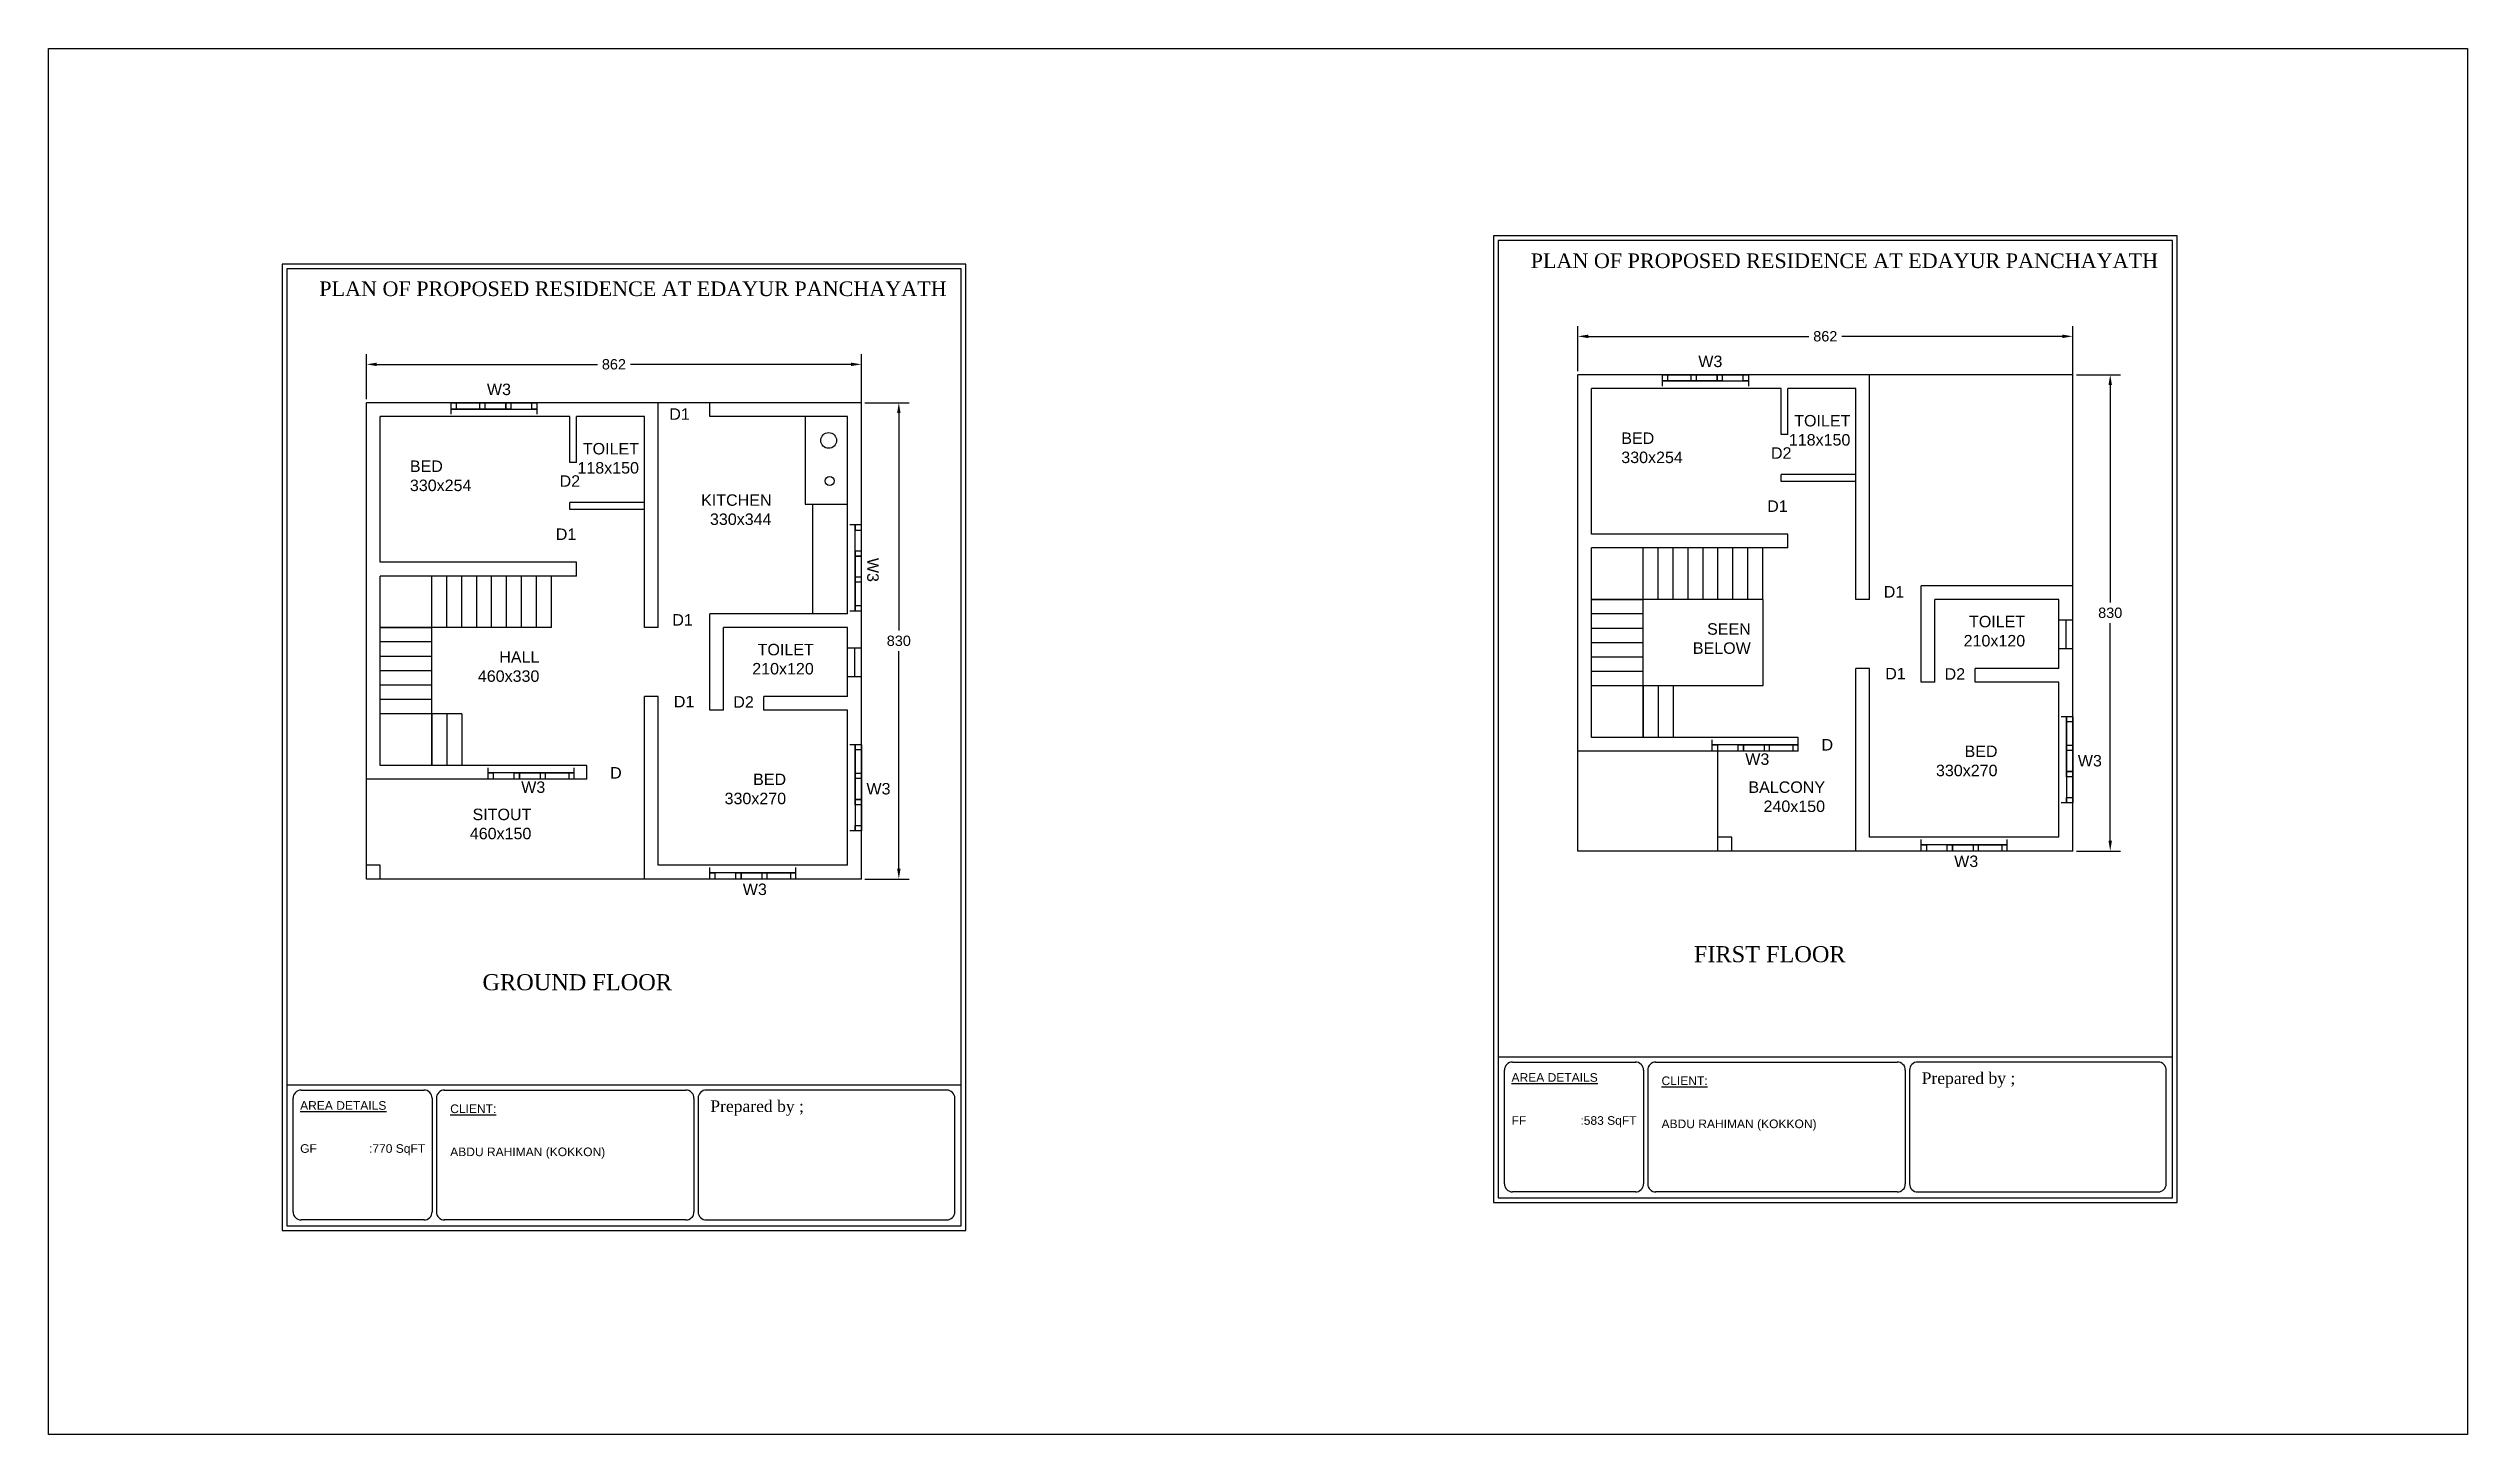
# Model space of a CAD drawing. Header units: inches. Extents: x -2903 to 3367, y -161 to 1064.
# Drawn here: x -71.7 to -29.55, y 891.74 to 915.89 of the extents above; entities that cross this region are included whole.
import ezdxf

# ---------------------------------------------------------------- set-up
doc = ezdxf.new("R2010")
doc.units = ezdxf.units.IN
doc.header["$MEASUREMENT"] = 0
doc.layers.add('--plan', color=7, linetype='Continuous')
doc.layers.add('PLAN', color=10, linetype='Continuous')
doc.styles.add('SA', font='times.ttf')
doc.styles.get("Standard").update_dxf_attribs({"font": 'arial.ttf'})
doc.dimstyles.get("Standard").update_dxf_attribs({"dimtxt": 0.18, "dimasz": 0.18, "dimexe": 0.18, "dimexo": 0.0625, "dimgap": 0.09, "dimtad": 0, "dimtih": 1, "dimtoh": 1, "dimdec": 0, "dimlfac": 100, "dimzin": 0, "dimdsep": 46, "dimtxsty": 'Standard', "dimcen": 0.09, "dimadec": 0, "dimazin": 0, "dimtfac": 1, "dimtdec": 0, "dimtofl": 0, "dimtmove": 0, "dimatfit": 3, "dimfxl": 1, "dimtolj": 1, "dimtzin": 0, "dimarcsym": 0})

msp = doc.modelspace()

# ---------------------------------------------------------------- texts
at = {"layer": '--plan', "ltscale": 0.1, "attachment_point": 1, "style": 'SA'}
for s, insert, char_height, width in [('\\A1;   PLAN OF PROPOSED RESIDENCE AT EDAYUR PANCHAYATH', (-46.163, 912.32), 0.25484, 15.94342), ('\\A1;   PLAN OF PROPOSED RESIDENCE AT EDAYUR PANCHAYATH', (-67.265, 911.832), 0.25484, 15.94342), ('FIRST FLOOR', (-43.032, 900.249), 0.28, 17.51749), ('GROUND FLOOR', (-64.134, 899.761), 0.28, 17.51749)]:
    msp.add_mtext(s, dxfattribs=dict(at, insert=insert, char_height=char_height, width=width))
at = {"attachment_point": 1}
for s, insert, char_height, width in [('W3', (-42.954, 910.539), 0.2, 1.42076), ('W3', (-64.056, 910.051), 0.2, 1.42076), ('W3', (-42.136, 903.608), 0.2, 1.42076), ('W3', (-36.343, 903.58), 0.2, 1.42076), ('W3', (-63.459, 903.12), 0.2, 1.42076), ('W3', (-57.445, 903.092), 0.2, 1.42076), ('W3', (-38.497, 901.828), 0.2, 1.42076), ('W3', (-59.599, 901.34), 0.2, 1.42076), ('{\\fTimes New Roman|b0|i0|c0|p18;Prepared by ;}', (-39.063, 898.05), 0.20249, 4.70043), ('{\\fTimes New Roman|b0|i0|c0|p18;Prepared by ;}', (-39.063, 898.05), 0.20249, 4.70043), ('{\\fTimes New Roman|b0|i0|c0|p18;Prepared by ;}', (-60.165, 897.562), 0.20249, 4.70043), ('{\\fTimes New Roman|b0|i0|c0|p18;Prepared by ;}', (-60.165, 897.562), 0.20249, 4.70043)]:
    msp.add_mtext(s, dxfattribs=dict(at, insert=insert, char_height=char_height, width=width))
at = {"char_height": 0.2, "attachment_point": 1}
for s, width, insert in [('\\pxqr;D1', 1.58774, (-62.11, 909.621)), ('\\pxqr;TOILET\\P118x150', 1.58774, (-41.893, 909.505)), ('\\pxqr;TOILET\\P118x150', 1.58774, (-62.995, 909.017)), ('BED\\P330x254', 1.58774, (-44.296, 909.2)), ('BED\\P330x254', 1.58774, (-65.398, 908.712)), ('\\pxqr;D2', 1.58774, (-42.919, 908.942)), ('\\pxqr;D2', 1.58774, (-64.021, 908.454)), ('\\pxqr;KITCHEN\\P330x344', 1.59803, (-60.697, 908.122)), ('\\pxqr;D1', 1.58774, (-42.985, 908.016)), ('\\pxqr;D1', 1.58774, (-64.087, 907.527)), ('\\pxqr;D1', 1.58774, (-40.955, 906.523)), ('\\pxqr;D1', 1.58774, (-62.057, 906.035)), ('\\pxqr;SEEN BELOW', 1.58774, (-43.628, 905.876)), ('\\pxqr;TOILET\\P210x120', 1.58774, (-38.848, 906.005)), ('\\pxqr;HALL\\P460x330', 1.58774, (-64.73, 905.388)), ('\\pxqr;TOILET\\P210x120', 1.58774, (-59.95, 905.517)), ('\\pxqr;D1', 1.58774, (-40.929, 905.098)), ('\\pxqr;D2', 1.58774, (-39.894, 905.092)), ('\\pxqr;D1', 1.58774, (-62.031, 904.61)), ('\\pxqr;D2', 1.58774, (-60.995, 904.604)), ('\\pxqr;D', 1.58774, (-42.194, 903.858)), ('\\pxqr;BED\\P330x270', 1.58774, (-39.33, 903.744)), ('\\pxqr;D', 1.58774, (-63.296, 903.369)), ('\\pxqr;BED\\P330x270', 1.58774, (-60.432, 903.256)), ('\\pxqr;BALCONY\\P240x150', 1.58774, (-42.334, 903.12)), ('\\pxqr;SITOUT\\P460x150', 1.58774, (-64.87, 902.645))]:
    msp.add_mtext_dynamic_manual_height_columns(s, width=width, gutter_width=1, heights=[0], dxfattribs=dict(at, insert=insert))
at = {"insert": (-57.435, 907.014), "char_height": 0.2, "width": 1.42076, "attachment_point": 7, "rotation": 270}
msp.add_mtext('W3', dxfattribs=at)
at = {"layer": 'PLAN', "color": 0, "char_height": 0.14999, "attachment_point": 1}
for s, insert, width in [('\\pxt4.6154;{\\LAREA DETAILS}\\P\\P\\P\\ptz;FF ^I^I:583 SqFT', (-46.208, 898.036), 2.45692), ('\\pxt4.6154;{\\LCLIENT:\\P\\P\\P}ABDU RAHIMAN (KOKKON)', (-43.595, 897.978), 3.01126), ('\\pxt4.6154;{\\LAREA DETAILS}\\P\\P\\P\\ptz;GF ^I^I:770 SqFT', (-67.31, 897.548), 2.45692), ('\\pxt4.6154;{\\LCLIENT:\\P\\P\\P}ABDU RAHIMAN (KOKKON)', (-64.696, 897.49), 3.01126)]:
    msp.add_mtext(s, dxfattribs=dict(at, insert=insert, width=width))

# ---------------------------------------------------------------- blocks, each defined once
blk = doc.blocks.new('*D74')
at = {"color": 0, "lineweight": -2, "transparency": 16777216}
for p, q in [((-66.154, 909.781), (-66.154, 910.567)), ((-65.974, 910.387), (-62.132, 910.387)), ((-57.714, 910.387), (-61.556, 910.387)), ((-57.534, 909.781), (-57.534, 910.567))]:
    blk.add_line(p, q, dxfattribs=at)
at = {"color": 0, "transparency": 16777216}
for points in [[(-65.974, 910.417), (-65.974, 910.357), (-66.154, 910.387)], [(-57.714, 910.417), (-57.714, 910.357), (-57.534, 910.387)]]:
    blk.add_solid(points, dxfattribs=at)
at = {"layer": 'Defpoints', "color": 0, "transparency": 16777216}
for p in [(-57.534, 910.387), (-66.154, 909.719), (-57.534, 909.719)]:
    blk.add_point(p, dxfattribs=at)
at = {"color": 0, "transparency": 16777216, "insert": (-61.844, 910.387), "char_height": 0.18, "attachment_point": 5}
blk.add_mtext('\\A1;862', dxfattribs=at)
blk = doc.blocks.new('*D75')
at = {"color": 0, "lineweight": -2, "transparency": 16777216}
for p, q in [((-57.471, 909.719), (-56.701, 909.719)), ((-56.881, 909.539), (-56.881, 905.75)), ((-56.881, 901.599), (-56.881, 905.387)), ((-57.471, 901.419), (-56.701, 901.419))]:
    blk.add_line(p, q, dxfattribs=at)
at = {"color": 0, "transparency": 16777216}
for points in [[(-56.911, 909.539), (-56.851, 909.539), (-56.881, 909.719)], [(-56.911, 901.599), (-56.851, 901.599), (-56.881, 901.419)]]:
    blk.add_solid(points, dxfattribs=at)
at = {"layer": 'Defpoints', "color": 0, "transparency": 16777216}
for p in [(-57.534, 909.719), (-57.534, 901.419), (-56.881, 901.419)]:
    blk.add_point(p, dxfattribs=at)
at = {"color": 0, "transparency": 16777216, "insert": (-56.881, 905.569), "char_height": 0.18, "attachment_point": 5}
blk.add_mtext('\\A1;830', dxfattribs=at)
blk = doc.blocks.new('*D76')
at = {"color": 0, "lineweight": -2, "transparency": 16777216}
for p, q in [((-45.052, 910.269), (-45.052, 911.055)), ((-44.872, 910.875), (-41.03, 910.875)), ((-36.612, 910.875), (-40.454, 910.875)), ((-36.432, 910.269), (-36.432, 911.055))]:
    blk.add_line(p, q, dxfattribs=at)
at = {"color": 0, "transparency": 16777216}
for points in [[(-44.872, 910.905), (-44.872, 910.845), (-45.052, 910.875)], [(-36.612, 910.905), (-36.612, 910.845), (-36.432, 910.875)]]:
    blk.add_solid(points, dxfattribs=at)
at = {"layer": 'Defpoints', "color": 0, "transparency": 16777216}
for p in [(-36.432, 910.875), (-45.052, 910.207), (-36.432, 910.207)]:
    blk.add_point(p, dxfattribs=at)
at = {"color": 0, "transparency": 16777216, "insert": (-40.742, 910.875), "char_height": 0.18, "attachment_point": 5}
blk.add_mtext('\\A1;862', dxfattribs=at)
blk = doc.blocks.new('*D77')
at = {"color": 0, "lineweight": -2, "transparency": 16777216}
for p, q in [((-36.369, 910.207), (-35.599, 910.207)), ((-35.779, 910.027), (-35.779, 906.239)), ((-35.779, 902.087), (-35.779, 905.875)), ((-36.369, 901.907), (-35.599, 901.907))]:
    blk.add_line(p, q, dxfattribs=at)
at = {"color": 0, "transparency": 16777216}
for points in [[(-35.809, 910.027), (-35.749, 910.027), (-35.779, 910.207)], [(-35.809, 902.087), (-35.749, 902.087), (-35.779, 901.907)]]:
    blk.add_solid(points, dxfattribs=at)
at = {"layer": 'Defpoints', "color": 0, "transparency": 16777216}
for p in [(-36.432, 910.207), (-36.432, 901.907), (-35.779, 901.907)]:
    blk.add_point(p, dxfattribs=at)
at = {"color": 0, "transparency": 16777216, "insert": (-35.779, 906.057), "char_height": 0.18, "attachment_point": 5}
blk.add_mtext('\\A1;830', dxfattribs=at)

# ---------------------------------------------------------------- dimensions: what is measured, and where the dimension line sits
for base, p1, p2, picture, middle in [((-36.432, 910.875), (-45.052, 910.207), (-36.432, 910.207), '*D76', (-40.742, 910.875)), ((-57.534, 910.387), (-66.154, 909.719), (-57.534, 909.719), '*D74', (-61.844, 910.387))]:
    dim = msp.add_linear_dim(base=base, p1=p1, p2=p2, dimstyle='Standard')
    dim.commit()
    dim.dimension.update_dxf_attribs({"geometry": picture, "text_midpoint": middle})
for base, p1, p2, picture, middle in [((-35.779, 901.907), (-36.432, 910.207), (-36.432, 901.907), '*D77', (-35.779, 906.057)), ((-56.881, 901.419), (-57.534, 909.719), (-57.534, 901.419), '*D75', (-56.881, 905.569))]:
    dim = msp.add_linear_dim(base=base, p1=p1, p2=p2, angle=90, dimstyle='Standard')
    dim.commit()
    dim.dimension.update_dxf_attribs({"geometry": picture, "text_midpoint": middle})

# ---------------------------------------------------------------- linework, layer by layer
at = {"layer": '--plan', "ltscale": 0.1}
for p, q in [((-43.582, 910.207), (-43.582, 910.007)), ((-43.582, 910.187), (-43.582, 910.097)), ((-42.537, 910.097), (-43.582, 910.097)), ((-43.492, 910.207), (-43.492, 910.097)), ((-43.492, 910.187), (-43.492, 910.097)), ((-43.082, 910.207), (-43.082, 910.097)), ((-43.082, 910.187), (-43.082, 910.097)), ((-42.992, 910.207), (-42.992, 910.097)), ((-42.992, 910.207), (-42.992, 910.097)), ((-42.627, 910.207), (-42.627, 910.097)), ((-42.627, 910.187), (-42.627, 910.097)), ((-42.537, 910.207), (-42.537, 910.097)), ((-42.537, 910.207), (-42.537, 910.097)), ((-64.684, 909.719), (-64.684, 909.519)), ((-64.684, 909.699), (-64.684, 909.609)), ((-63.639, 909.609), (-64.684, 909.609)), ((-64.594, 909.719), (-64.594, 909.609)), ((-64.594, 909.699), (-64.594, 909.609)), ((-64.184, 909.719), (-64.184, 909.609)), ((-64.184, 909.699), (-64.184, 909.609)), ((-64.094, 909.719), (-64.094, 909.609)), ((-64.094, 909.719), (-64.094, 909.609)), ((-63.729, 909.719), (-63.729, 909.609)), ((-63.729, 909.699), (-63.729, 909.609)), ((-63.639, 909.719), (-63.639, 909.609)), ((-63.639, 909.719), (-63.639, 909.609)), ((-57.644, 907.134), (-57.644, 906.089)), ((-57.534, 907.134), (-57.644, 907.134)), ((-57.534, 907.134), (-57.644, 907.134)), ((-57.554, 907.044), (-57.644, 907.044)), ((-57.534, 907.044), (-57.644, 907.044)), ((-57.534, 906.679), (-57.644, 906.679)), ((-57.534, 906.679), (-57.644, 906.679)), ((-57.554, 906.589), (-57.644, 906.589)), ((-57.534, 906.589), (-57.644, 906.589)), ((-57.534, 906.089), (-57.734, 906.089)), ((-57.554, 906.179), (-57.644, 906.179)), ((-57.534, 906.179), (-57.644, 906.179)), ((-57.554, 906.089), (-57.644, 906.089)), ((-36.432, 904.247), (-36.632, 904.247)), ((-36.452, 904.247), (-36.542, 904.247)), ((-36.542, 903.202), (-36.542, 904.247)), ((-36.452, 904.157), (-36.542, 904.157)), ((-36.432, 904.157), (-36.542, 904.157)), ((-57.534, 903.759), (-57.734, 903.759)), ((-57.554, 903.759), (-57.644, 903.759)), ((-57.644, 902.714), (-57.644, 903.759)), ((-57.554, 903.669), (-57.644, 903.669)), ((-57.534, 903.669), (-57.644, 903.669)), ((-42.257, 903.757), (-41.212, 903.757)), ((-42.257, 903.647), (-42.257, 903.757)), ((-42.257, 903.647), (-42.257, 903.757)), ((-42.167, 903.667), (-42.167, 903.757)), ((-42.167, 903.647), (-42.167, 903.757)), ((-41.802, 903.647), (-41.802, 903.757)), ((-41.802, 903.647), (-41.802, 903.757)), ((-41.712, 903.667), (-41.712, 903.757)), ((-41.712, 903.647), (-41.712, 903.757)), ((-41.302, 903.667), (-41.302, 903.757)), ((-41.302, 903.647), (-41.302, 903.757)), ((-41.212, 903.647), (-41.212, 903.847)), ((-41.212, 903.667), (-41.212, 903.757)), ((-36.452, 903.747), (-36.542, 903.747)), ((-36.432, 903.747), (-36.542, 903.747)), ((-36.432, 903.657), (-36.542, 903.657)), ((-36.432, 903.657), (-36.542, 903.657)), ((-63.58, 903.269), (-62.535, 903.269)), ((-63.58, 903.159), (-63.58, 903.269)), ((-63.58, 903.159), (-63.58, 903.269)), ((-63.49, 903.179), (-63.49, 903.269)), ((-63.49, 903.159), (-63.49, 903.269)), ((-63.125, 903.159), (-63.125, 903.269)), ((-63.125, 903.159), (-63.125, 903.269)), ((-63.035, 903.179), (-63.035, 903.269)), ((-63.035, 903.159), (-63.035, 903.269)), ((-62.625, 903.179), (-62.625, 903.269)), ((-62.625, 903.159), (-62.625, 903.269)), ((-62.535, 903.159), (-62.535, 903.359)), ((-62.535, 903.179), (-62.535, 903.269)), ((-57.554, 903.259), (-57.644, 903.259)), ((-57.534, 903.259), (-57.644, 903.259)), ((-57.534, 903.169), (-57.644, 903.169)), ((-57.534, 903.169), (-57.644, 903.169)), ((-36.452, 903.292), (-36.542, 903.292)), ((-36.432, 903.292), (-36.542, 903.292)), ((-36.432, 903.202), (-36.542, 903.202)), ((-36.432, 903.202), (-36.542, 903.202)), ((-57.554, 902.804), (-57.644, 902.804)), ((-57.534, 902.804), (-57.644, 902.804)), ((-57.534, 902.714), (-57.644, 902.714)), ((-57.534, 902.714), (-57.644, 902.714)), ((-38.617, 902.017), (-37.572, 902.017)), ((-38.617, 901.907), (-38.617, 902.017)), ((-38.617, 901.907), (-38.617, 902.017)), ((-38.527, 901.927), (-38.527, 902.017)), ((-38.527, 901.907), (-38.527, 902.017)), ((-38.162, 901.907), (-38.162, 902.017)), ((-38.162, 901.907), (-38.162, 902.017)), ((-38.072, 901.927), (-38.072, 902.017)), ((-38.072, 901.907), (-38.072, 902.017)), ((-37.662, 901.927), (-37.662, 902.017)), ((-37.662, 901.907), (-37.662, 902.017)), ((-37.572, 901.907), (-37.572, 902.107)), ((-37.572, 901.927), (-37.572, 902.017)), ((-59.719, 901.529), (-58.674, 901.529)), ((-59.719, 901.419), (-59.719, 901.529)), ((-59.719, 901.419), (-59.719, 901.529)), ((-59.629, 901.439), (-59.629, 901.529)), ((-59.629, 901.419), (-59.629, 901.529)), ((-59.264, 901.419), (-59.264, 901.529)), ((-59.264, 901.419), (-59.264, 901.529)), ((-59.174, 901.439), (-59.174, 901.529)), ((-59.174, 901.419), (-59.174, 901.529)), ((-58.764, 901.439), (-58.764, 901.529)), ((-58.764, 901.419), (-58.764, 901.529)), ((-58.674, 901.419), (-58.674, 901.619)), ((-58.674, 901.439), (-58.674, 901.529))]:
    msp.add_line(p, q, dxfattribs=at)
for p, q in [((-36.432, 901.907), (-36.432, 910.367)), ((-57.534, 901.419), (-57.534, 909.879)), ((-45.052, 901.907), (-45.052, 910.207)), ((-36.432, 910.207), (-45.052, 910.207)), ((-44.812, 910.207), (-45.052, 910.207)), ((-44.812, 907.427), (-44.812, 909.967)), ((-41.512, 909.967), (-44.812, 909.967)), ((-39.972, 910.207), (-44.212, 910.207)), ((-43.582, 910.207), (-42.082, 910.207)), ((-42.082, 910.207), (-42.082, 910.007)), ((-41.512, 909.167), (-41.512, 909.967)), ((-41.512, 909.167), (-41.512, 909.967)), ((-41.392, 909.167), (-41.392, 909.967)), ((-40.212, 909.967), (-41.392, 909.967)), ((-40.212, 906.287), (-40.212, 909.967)), ((-39.972, 906.287), (-39.972, 910.207)), ((-66.154, 901.419), (-66.154, 909.719)), ((-57.534, 909.719), (-66.154, 909.719)), ((-65.914, 909.719), (-66.154, 909.719)), ((-65.914, 906.939), (-65.914, 909.479)), ((-62.614, 909.479), (-65.914, 909.479)), ((-61.074, 909.719), (-65.314, 909.719)), ((-64.684, 909.719), (-63.184, 909.719)), ((-63.184, 909.719), (-63.184, 909.519)), ((-62.614, 908.679), (-62.614, 909.479)), ((-62.614, 908.679), (-62.614, 909.479)), ((-61.314, 909.479), (-62.494, 909.479)), ((-62.494, 908.679), (-62.494, 909.479)), ((-61.314, 905.799), (-61.314, 909.479)), ((-61.074, 905.799), (-61.074, 909.719)), ((-60.174, 909.479), (-60.174, 909.719)), ((-57.774, 909.479), (-60.174, 909.479)), ((-57.774, 906.039), (-57.774, 909.479)), ((-41.392, 909.167), (-41.512, 909.167)), ((-62.494, 908.679), (-62.614, 908.679)), ((-41.512, 908.347), (-41.512, 908.467)), ((-41.512, 908.347), (-41.512, 908.467)), ((-40.212, 908.467), (-41.512, 908.467)), ((-40.212, 908.347), (-41.512, 908.347)), ((-62.614, 907.859), (-62.614, 907.979)), ((-62.614, 907.859), (-62.614, 907.979)), ((-61.314, 907.979), (-62.614, 907.979)), ((-61.314, 907.859), (-62.614, 907.859)), ((-58.384, 907.951), (-58.384, 906.039)), ((-57.534, 907.589), (-57.734, 907.589)), ((-57.534, 906.089), (-57.534, 907.589)), ((-42.031, 907.427), (-44.812, 907.427)), ((-41.392, 907.427), (-43.512, 907.427)), ((-41.392, 907.187), (-41.392, 907.427)), ((-63.133, 906.939), (-65.914, 906.939)), ((-62.494, 906.939), (-64.614, 906.939)), ((-62.494, 906.699), (-62.494, 906.939)), ((-44.812, 903.887), (-44.812, 907.187)), ((-41.392, 907.187), (-44.812, 907.187)), ((-43.912, 903.887), (-43.912, 907.187)), ((-43.912, 906.287), (-43.912, 907.187)), ((-43.652, 906.287), (-43.652, 907.187)), ((-43.392, 906.287), (-43.392, 907.187)), ((-43.132, 906.287), (-43.132, 907.187)), ((-42.872, 906.287), (-42.872, 907.187)), ((-42.612, 906.287), (-42.612, 907.187)), ((-42.352, 906.287), (-42.352, 907.187)), ((-42.092, 906.287), (-42.092, 907.187)), ((-41.832, 906.287), (-41.832, 907.187)), ((-65.914, 903.399), (-65.914, 906.699)), ((-62.494, 906.699), (-65.914, 906.699)), ((-65.014, 903.399), (-65.014, 906.699)), ((-65.014, 905.799), (-65.014, 906.699)), ((-64.754, 905.799), (-64.754, 906.699)), ((-64.494, 905.799), (-64.494, 906.699)), ((-64.234, 905.799), (-64.234, 906.699)), ((-63.974, 905.799), (-63.974, 906.699)), ((-63.714, 905.799), (-63.714, 906.699)), ((-63.454, 905.799), (-63.454, 906.699)), ((-63.194, 905.799), (-63.194, 906.699)), ((-62.934, 905.799), (-62.934, 906.699)), ((-39.072, 904.847), (-39.072, 906.527)), ((-36.432, 906.527), (-39.072, 906.527)), ((-41.832, 906.287), (-44.812, 906.287)), ((-44.812, 906.287), (-43.912, 906.287)), ((-43.912, 906.287), (-44.812, 906.287)), ((-41.832, 906.287), (-41.832, 904.787)), ((-39.972, 906.287), (-40.212, 906.287)), ((-38.832, 904.847), (-38.832, 906.287)), ((-36.672, 906.287), (-38.832, 906.287)), ((-36.672, 905.087), (-36.672, 906.287)), ((-62.934, 905.799), (-65.914, 905.799)), ((-65.914, 905.799), (-65.014, 905.799)), ((-65.014, 905.799), (-65.914, 905.799)), ((-61.074, 905.799), (-61.314, 905.799)), ((-60.174, 904.359), (-60.174, 906.039)), ((-57.774, 906.039), (-60.174, 906.039)), ((-59.934, 904.359), (-59.934, 905.799)), ((-57.774, 905.799), (-59.934, 905.799)), ((-57.774, 904.599), (-57.774, 905.799)), ((-43.912, 906.037), (-44.812, 906.037)), ((-43.912, 905.787), (-44.812, 905.787)), ((-36.672, 905.937), (-36.432, 905.937)), ((-36.552, 905.937), (-36.552, 905.437)), ((-65.014, 905.549), (-65.914, 905.549)), ((-65.014, 905.299), (-65.914, 905.299)), ((-57.774, 905.449), (-57.534, 905.449)), ((-57.654, 905.449), (-57.654, 904.949)), ((-43.912, 905.537), (-44.812, 905.537)), ((-43.912, 905.287), (-44.812, 905.287)), ((-36.672, 905.437), (-36.432, 905.437)), ((-65.014, 905.049), (-65.914, 905.049)), ((-65.014, 904.799), (-65.914, 904.799)), ((-57.774, 904.949), (-57.534, 904.949)), ((-43.912, 905.037), (-44.812, 905.037)), ((-40.212, 901.907), (-40.212, 905.087)), ((-39.972, 905.087), (-40.212, 905.087)), ((-39.972, 902.147), (-39.972, 905.087)), ((-38.832, 904.847), (-39.072, 904.847)), ((-38.132, 904.847), (-38.132, 905.087)), ((-36.672, 905.087), (-38.132, 905.087)), ((-36.672, 904.847), (-38.132, 904.847)), ((-36.672, 902.147), (-36.672, 904.847)), ((-65.014, 904.549), (-65.914, 904.549)), ((-61.314, 901.419), (-61.314, 904.599)), ((-61.074, 904.599), (-61.314, 904.599)), ((-61.074, 901.659), (-61.074, 904.599)), ((-59.234, 904.359), (-59.234, 904.599)), ((-57.774, 904.599), (-59.234, 904.599)), ((-41.832, 904.787), (-44.812, 904.787)), ((-43.912, 904.787), (-43.912, 903.887)), ((-43.652, 904.787), (-43.652, 903.887)), ((-43.392, 904.787), (-43.392, 903.887)), ((-64.494, 904.299), (-65.914, 904.299)), ((-65.014, 904.299), (-65.014, 903.399)), ((-64.754, 904.299), (-64.754, 903.399)), ((-64.494, 904.299), (-64.494, 903.399)), ((-59.934, 904.359), (-60.174, 904.359)), ((-57.774, 904.359), (-59.234, 904.359)), ((-57.774, 901.659), (-57.774, 904.359)), ((-36.542, 904.247), (-36.542, 903.202)), ((-36.432, 904.247), (-36.432, 902.747)), ((-57.644, 903.759), (-57.644, 902.714)), ((-57.534, 903.759), (-57.534, 902.259)), ((-45.052, 901.907), (-45.052, 903.647)), ((-41.212, 903.647), (-45.052, 903.647)), ((-41.212, 903.887), (-44.812, 903.887)), ((-42.712, 903.647), (-42.712, 903.847)), ((-41.212, 903.647), (-42.712, 903.647)), ((-42.612, 901.907), (-42.612, 903.647)), ((-41.212, 903.647), (-41.212, 903.887)), ((-36.542, 903.792), (-36.542, 902.747)), ((-66.154, 901.419), (-66.154, 903.159)), ((-62.314, 903.159), (-66.154, 903.159)), ((-62.314, 903.399), (-65.914, 903.399)), ((-64.035, 903.159), (-64.035, 903.359)), ((-62.535, 903.159), (-64.035, 903.159)), ((-62.314, 903.159), (-62.314, 903.399)), ((-57.644, 903.304), (-57.644, 902.259)), ((-36.542, 903.202), (-36.542, 903.292)), ((-36.542, 903.292), (-36.432, 903.292)), ((-57.644, 902.714), (-57.644, 902.804)), ((-57.644, 902.804), (-57.534, 902.804)), ((-36.432, 902.747), (-36.632, 902.747)), ((-36.542, 902.747), (-36.542, 902.837)), ((-36.542, 902.837), (-36.432, 902.837)), ((-57.644, 902.259), (-57.644, 902.349)), ((-57.644, 902.349), (-57.534, 902.349)), ((-57.534, 902.259), (-57.734, 902.259)), ((-36.432, 901.907), (-45.052, 901.907)), ((-42.372, 902.147), (-42.612, 902.147)), ((-42.372, 901.907), (-42.372, 902.147)), ((-36.672, 902.147), (-39.972, 902.147)), ((-39.072, 901.907), (-39.072, 902.107)), ((-37.572, 901.907), (-39.072, 901.907)), ((-65.914, 901.659), (-66.154, 901.659)), ((-65.914, 901.419), (-65.914, 901.659)), ((-57.774, 901.659), (-61.074, 901.659)), ((-60.174, 901.419), (-60.174, 901.619)), ((-57.534, 901.419), (-66.154, 901.419)), ((-58.674, 901.419), (-60.174, 901.419)), ((-46.332, 897.736), (-46.332, 898.088)), ((-46.19, 898.229), (-44.045, 898.229)), ((-43.909, 898.088), (-43.909, 897.736)), ((-43.835, 898.088), (-43.835, 897.736)), ((-43.699, 898.229), (-39.489, 898.229)), ((-39.348, 898.088), (-39.348, 897.736)), ((-39.274, 898.088), (-39.274, 897.736)), ((-34.944, 898.229), (-39.132, 898.229)), ((-34.802, 897.736), (-34.802, 898.088)), ((-67.292, 897.741), (-65.147, 897.741)), ((-64.801, 897.741), (-60.591, 897.741)), ((-56.046, 897.741), (-60.234, 897.741)), ((-46.332, 896.108), (-46.332, 897.991)), ((-43.909, 897.991), (-43.909, 896.108)), ((-43.835, 897.991), (-43.835, 896.108)), ((-39.348, 897.991), (-39.348, 896.108)), ((-39.274, 897.991), (-39.274, 896.108)), ((-34.802, 896.108), (-34.802, 897.991)), ((-67.434, 897.247), (-67.434, 897.599)), ((-67.434, 895.62), (-67.434, 897.503)), ((-65.011, 897.599), (-65.011, 897.247)), ((-65.011, 897.503), (-65.011, 895.62)), ((-64.937, 897.599), (-64.937, 897.247)), ((-64.937, 897.503), (-64.937, 895.62)), ((-60.449, 897.599), (-60.449, 897.247)), ((-60.449, 897.503), (-60.449, 895.62)), ((-60.376, 897.599), (-60.376, 897.247)), ((-60.376, 897.503), (-60.376, 895.62)), ((-55.904, 897.247), (-55.904, 897.599)), ((-55.904, 895.62), (-55.904, 897.503)), ((-44.045, 895.966), (-46.19, 895.966)), ((-39.489, 895.966), (-43.699, 895.966)), ((-39.132, 895.966), (-34.944, 895.966)), ((-65.147, 895.478), (-67.292, 895.478)), ((-60.591, 895.478), (-64.801, 895.478)), ((-60.234, 895.478), (-56.046, 895.478))]:
    msp.add_line(p, q)
for points in [[(-71.695, 915.893), (-29.553, 915.893), (-29.553, 891.737), (-71.695, 891.737)], [(-57.774, 909.479), (-58.51, 909.479), (-58.51, 907.951), (-57.774, 907.951)]]:
    msp.add_lwpolyline(points, close=True)
for points in [[(-43.582, 910.097), (-42.537, 910.097), (-42.627, 910.097), (-42.627, 910.207)], [(-43.127, 910.097), (-42.082, 910.097), (-42.172, 910.097), (-42.172, 910.207)], [(-64.684, 909.609), (-63.639, 909.609), (-63.729, 909.609), (-63.729, 909.719)], [(-64.229, 909.609), (-63.184, 909.609), (-63.274, 909.609), (-63.274, 909.719)], [(-57.644, 906.544), (-57.644, 907.589), (-57.644, 907.499), (-57.534, 907.499)], [(-57.644, 906.089), (-57.644, 907.134), (-57.644, 907.044), (-57.534, 907.044)], [(-41.667, 903.757), (-42.712, 903.757), (-42.622, 903.757), (-42.622, 903.647)], [(-41.212, 903.757), (-42.257, 903.757), (-42.167, 903.757), (-42.167, 903.647)], [(-62.99, 903.269), (-64.035, 903.269), (-63.945, 903.269), (-63.945, 903.159)], [(-62.535, 903.269), (-63.58, 903.269), (-63.49, 903.269), (-63.49, 903.159)], [(-38.027, 902.017), (-39.072, 902.017), (-38.982, 902.017), (-38.982, 901.907)], [(-37.572, 902.017), (-38.617, 902.017), (-38.527, 902.017), (-38.527, 901.907)], [(-59.129, 901.529), (-60.174, 901.529), (-60.084, 901.529), (-60.084, 901.419)], [(-58.674, 901.529), (-59.719, 901.529), (-59.629, 901.529), (-59.629, 901.419)]]:
    msp.add_lwpolyline(points)
for centre, radius in [((-58.103, 909.061), 0.137), ((-58.085, 908.355), 0.0794)]:
    msp.add_circle(centre, radius)
for centre, radius, start, end in [((-46.19, 898.088), 0.142, 90, 180), ((-44.048, 898.091), 0.139, 358.8163, 91.1837), ((-43.696, 898.091), 0.139, 88.8163, 181.1837), ((-39.487, 898.091), 0.139, 358.8163, 91.1837), ((-39.135, 898.091), 0.139, 88.8163, 181.1837), ((-34.944, 898.088), 0.142, 0, 90), ((-67.292, 897.599), 0.142, 90, 180), ((-65.15, 897.602), 0.139, 358.8163, 91.1837), ((-64.798, 897.602), 0.139, 88.8163, 181.1837), ((-60.588, 897.602), 0.139, 358.8163, 91.1837), ((-60.237, 897.602), 0.139, 88.8163, 181.1837), ((-56.046, 897.599), 0.142, 0, 90), ((-46.19, 896.108), 0.142, 180, 270), ((-44.048, 896.105), 0.139, 268.8163, 1.1837), ((-43.696, 896.105), 0.139, 178.8163, 271.1837), ((-39.487, 896.105), 0.139, 268.8163, 1.1837), ((-39.135, 896.105), 0.139, 178.8163, 271.1837), ((-34.944, 896.108), 0.142, 270, 0), ((-67.292, 895.62), 0.142, 180, 270), ((-65.15, 895.617), 0.139, 268.8163, 1.1837), ((-64.798, 895.617), 0.139, 178.8163, 271.1837), ((-60.588, 895.617), 0.139, 268.8163, 1.1837), ((-60.237, 895.617), 0.139, 178.8163, 271.1837), ((-56.046, 895.62), 0.142, 270, 0)]:
    msp.add_arc(centre, radius, start, end)
at = {"layer": 'PLAN', "color": 0}
for p, q in [((-46.441, 898.32), (-34.697, 898.32)), ((-67.543, 897.832), (-55.799, 897.832)), ((-46.439, 895.866), (-34.695, 895.866)), ((-67.541, 895.377), (-55.797, 895.377))]:
    msp.add_line(p, q, dxfattribs=at)
for points in [[(-34.614, 912.624), (-46.52, 912.624), (-46.52, 895.785), (-34.614, 895.785)], [(-34.695, 912.543), (-46.439, 912.543), (-46.439, 895.866), (-34.695, 895.866)], [(-55.716, 912.135), (-67.622, 912.135), (-67.622, 895.296), (-55.716, 895.296)], [(-55.797, 912.054), (-67.541, 912.054), (-67.541, 895.377), (-55.797, 895.377)]]:
    msp.add_lwpolyline(points, close=True, dxfattribs=at)

msp.set_redraw_order([(e.dxf.handle, doc.entitydb.next_handle()) for e in msp.query("TEXT MTEXT ATTDEF DIMENSION ARC_DIMENSION")])  # texts and dimensions are drawn at this point

doc.saveas('drawing.dxf')
